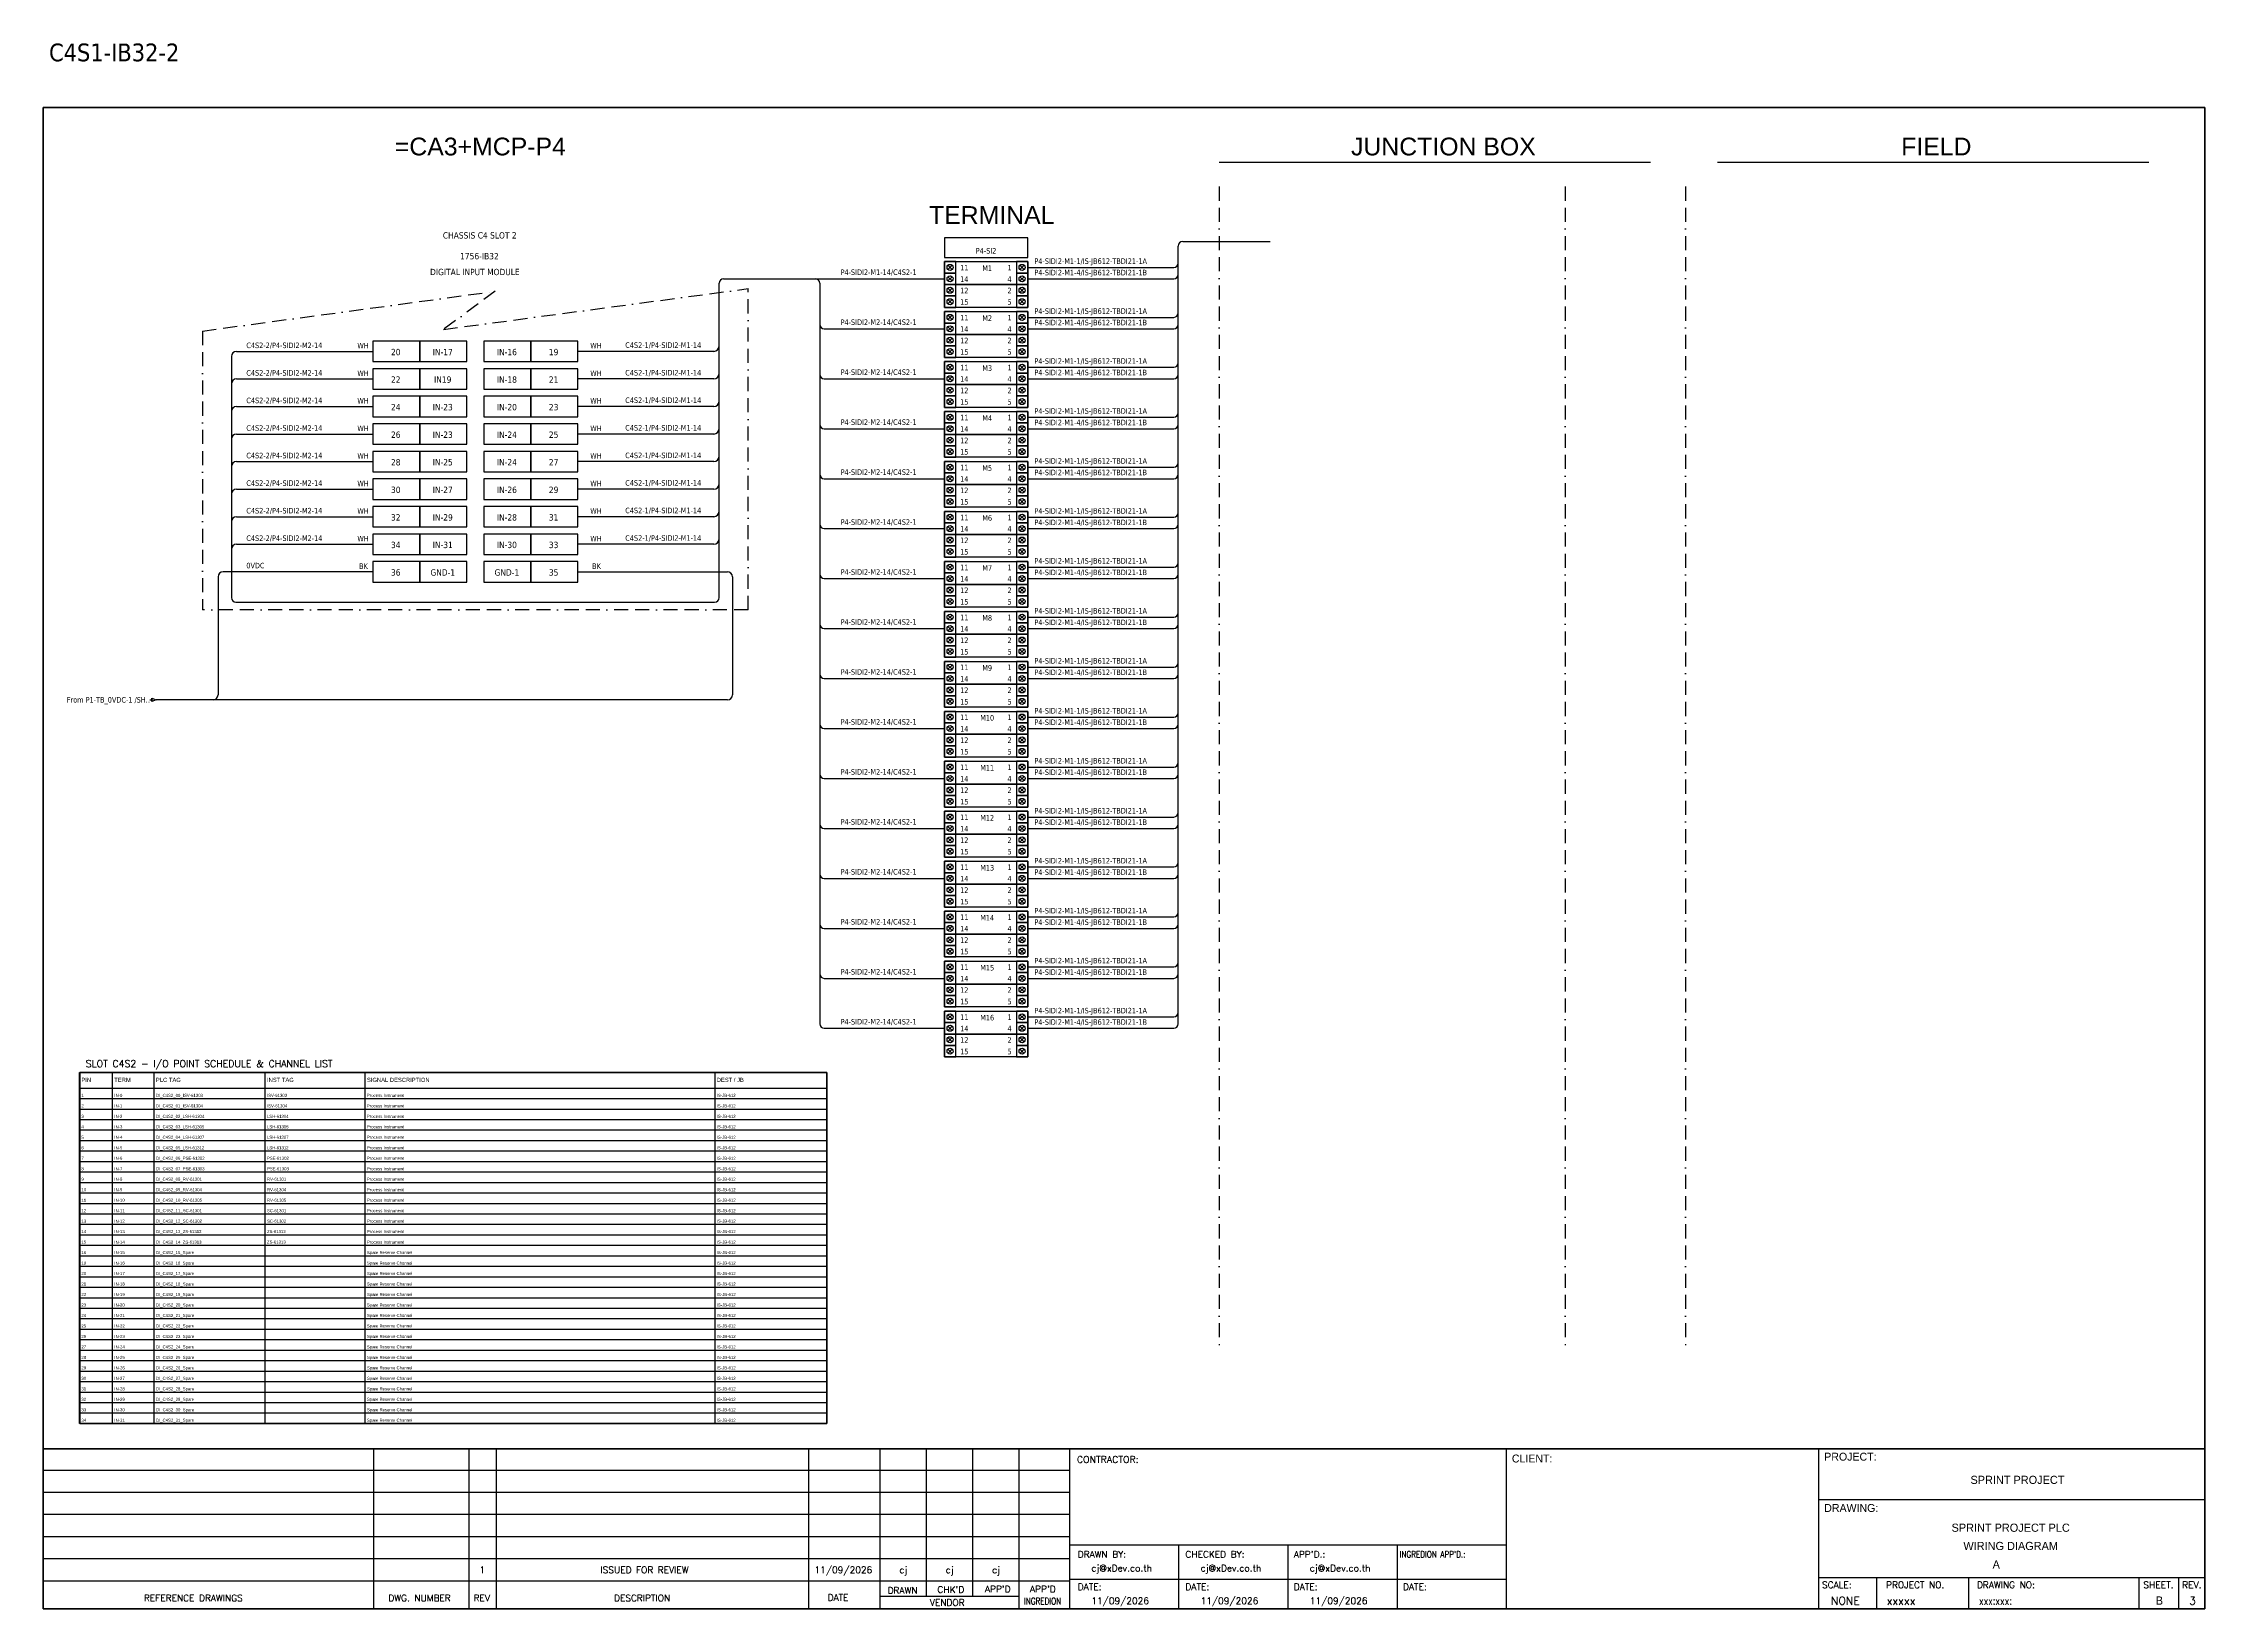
# Model space of a CAD drawing. Header units: millimetres. Extents: x 0 to 3893, y 0 to 2820.
import ezdxf
from ezdxf.enums import TextEntityAlignment as Align

# ---------------------------------------------------------------- set-up
doc = ezdxf.new("R2010")
doc.units = ezdxf.units.MM
doc.linetypes.add('BORDERX2', pattern=[88.9, 25.4, -12.7, 25.4, -12.7, 0, -12.7])
for name, color, linetype in [('GT_1', 9, 'Continuous'), ('HELPPOINT', 7, 'Continuous'), ('MEMBER', 7, 'Continuous'), ('VECTORS', 7, 'Continuous'), ('x01001-FrameArea', 2, 'BORDERX2')]:
    doc.layers.add(name, color=color, linetype=linetype)
for name, color, linetype, lineweight in [('IE-EQUIP', 253, 'Continuous', 25), ('IE-WIRE', 7, 'Continuous', 25), ('power', 7, 'Continuous', 25)]:
    doc.layers.add(name, color=color, linetype=linetype, lineweight=lineweight)
doc.styles.add('HTX11', font='O8111901')
doc.styles.add('ROMANS', font='romans.shx', dxfattribs={"width": 0.85, "height": 25})
doc.styles.get("Standard").update_dxf_attribs({"font": 'arial.ttf'})
doc.styles.add('Tahoma', font='')
doc.styles.get('Tahoma').set_extended_font_data('Tahoma')

# ---------------------------------------------------------------- blocks, each defined once
blk = doc.blocks.new('IS_HiC2821-12')
at = {"color": 1, "ltscale": 25.4}
for p, q in [((14.1, -6.5), (6.5, -14.1)), ((6.5, -6.5), (14.1, -14.1)), ((14.1, -27.1), (6.5, -34.8)), ((6.5, -27.1), (14.1, -34.8)), ((136.2, -6.5), (143.9, -14.1)), ((143.9, -6.5), (136.2, -14.1)), ((136.2, -27.1), (143.9, -34.8)), ((143.9, -27.1), (136.2, -34.8)), ((14.1, -47.7), (6.5, -55.4)), ((6.5, -47.7), (14.1, -55.4)), ((14.1, -68.3), (6.5, -76)), ((6.5, -68.3), (14.1, -76)), ((136.2, -47.7), (143.9, -55.4)), ((143.9, -47.7), (136.2, -55.4)), ((136.2, -68.3), (143.9, -76)), ((143.9, -68.3), (136.2, -76))]:
    blk.add_line(p, q, dxfattribs=at)
for points in [[(0, -20.6), (20.6, -20.6), (20.6, 0), (0, 0)], [(129.7, -20.6), (150.3, -20.6), (150.3, 0), (129.7, 0)], [(0, -41.2), (20.6, -41.2), (20.6, -20.6), (0, -20.6)], [(129.7, -41.2), (150.3, -41.2), (150.3, -20.6), (129.7, -20.6)], [(0, -61.8), (20.6, -61.8), (20.6, -41.2), (0, -41.2)], [(0, -82.4), (20.6, -82.4), (20.6, -61.8), (0, -61.8)], [(129.7, -61.8), (150.3, -61.8), (150.3, -41.2), (129.7, -41.2)], [(129.7, -82.4), (150.3, -82.4), (150.3, -61.8), (129.7, -61.8)]]:
    blk.add_lwpolyline(points, close=True, dxfattribs=at)
for points in [[(0, 0), (150.3, 0), (150.3, -41.2), (0, -41.2)], [(0, -41.2), (150.3, -41.2), (150.3, -82.4), (0, -82.4)]]:
    blk.add_lwpolyline(points, close=True)
for centre in [(10.3, -10.3), (10.3, -30.9), (140, -10.3), (140, -30.9), (10.3, -51.5), (10.3, -72.1), (140, -51.5), (140, -72.1)]:
    blk.add_circle(centre, 5.42, dxfattribs=at)
at = {"layer": 'power', "color": 7, "style": 'Tahoma'}
for s, p in [('11', (35.9, -10.8)), ('14', (35.9, -31.4)), ('4', (117.4, -31.4)), ('1', (117.4, -10.8)), ('12', (35.9, -52)), ('15', (35.9, -72.7)), ('2', (117.4, -52)), ('5', (117.4, -72.7))]:
    blk.add_text(s, height=9.97, dxfattribs=at).set_placement(p, align=Align.MIDDLE_CENTER)
blk = doc.blocks.new('xTerminal_fr_to0')
at = {"layer": 'VECTORS', "color": 1, "true_color": 0xff0000}
for p, q in [((-11.3, 0), (-7.8, 0)), ((-7.8, 2.8), (0, 0)), ((-7.8, -2.8), (-7.8, 2.8)), ((-7.8, 2.8), (0, 0)), ((-7.8, 2.8), (-7.8, -2.8)), ((0, 0), (-7.8, -2.8)), ((0, 0), (-7.8, -2.8))]:
    blk.add_line(p, q, dxfattribs=at)

msp = doc.modelspace()

# ---------------------------------------------------------------- linework, layer by layer
for p, q in [((2118.2, 2605.7), (2894.9, 2605.7)), ((3015.9, 2605.7), (3792.7, 2605.7))]:
    msp.add_line(p, q)
at = {"color": 7}
for p, q in [((65.7, 937.9), (1411.5, 937.9)), ((125, 333.8), (125, 965.9)), ((200, 333.8), (200, 965.9)), ((400, 333.8), (400, 965.9)), ((580, 333.8), (580, 965.9)), ((1210, 333.8), (1210, 965.9))]:
    msp.add_line(p, q, dxfattribs=at)
at = {"color": 8}
for p, q in [((65.7, 919), (1411.5, 919)), ((65.7, 900.1), (1411.5, 900.1)), ((65.7, 881.2), (1411.5, 881.2)), ((65.7, 862.4), (1411.5, 862.4)), ((65.7, 843.5), (1411.5, 843.5)), ((65.7, 824.6), (1411.5, 824.6)), ((65.7, 805.7), (1411.5, 805.7)), ((65.7, 786.8), (1411.5, 786.8)), ((65.7, 768), (1411.5, 768)), ((65.7, 749.1), (1411.5, 749.1)), ((65.7, 730.2), (1411.5, 730.2)), ((65.7, 711.3), (1411.5, 711.3)), ((65.7, 692.5), (1411.5, 692.5)), ((65.7, 673.6), (1411.5, 673.6)), ((65.7, 654.7), (1411.5, 654.7)), ((65.7, 635.8), (1411.5, 635.8)), ((65.7, 616.9), (1411.5, 616.9)), ((65.7, 598.1), (1411.5, 598.1)), ((65.7, 579.2), (1411.5, 579.2)), ((65.7, 560.3), (1411.5, 560.3)), ((65.7, 541.4), (1411.5, 541.4)), ((65.7, 522.6), (1411.5, 522.6)), ((65.7, 503.7), (1411.5, 503.7)), ((65.7, 484.8), (1411.5, 484.8)), ((65.7, 465.9), (1411.5, 465.9)), ((65.7, 447), (1411.5, 447)), ((65.7, 428.2), (1411.5, 428.2)), ((65.7, 409.3), (1411.5, 409.3)), ((65.7, 390.4), (1411.5, 390.4)), ((65.7, 371.5), (1411.5, 371.5)), ((65.7, 352.7), (1411.5, 352.7))]:
    msp.add_line(p, q, dxfattribs=at)
at = {"color": 4}
for p, q in [((3302.3, 56.1), (3302.3, 0)), ((3467.5, 56.1), (3467.5, 0))]:
    msp.add_line(p, q, dxfattribs=at)
at = {"color": 4, "ltscale": 0.5}
for p, q in [((3774.7, 56.1), (3774.7, 0)), ((3774.7, 56.1), (3774.7, 0)), ((3845.8, 56.1), (3845.8, 0)), ((3845.8, 56.1), (3845.8, 0))]:
    msp.add_line(p, q, dxfattribs=at)
at = {"color": 4, "ltscale": 25.4}
msp.add_lwpolyline([(1623.1, 2434), (1773.4, 2434), (1773.4, 2469.2), (1623.1, 2469.2)], close=True, dxfattribs=at)
msp.add_lwpolyline([(65.6, 965.8), (1411.5, 965.8), (1411.5, 333.7), (65.6, 333.7)], close=True)
at = {"color": 7}
msp.add_lwpolyline([(65.7, 333.8), (1411.5, 333.8), (1411.5, 965.9), (65.7, 965.9), (65.7, 333.8)], dxfattribs=at)
at = {"layer": 'GT_1', "color": 4}
for p, q in [((595.4, 0), (595.4, 288.1)), ((767.3, 0), (767.3, 288.1)), ((816.4, 0), (816.4, 288.1)), ((1379.1, 0), (1379.1, 288.1)), ((1507.4, 0), (1507.4, 288.1)), ((1591, 21.8), (1591, 288.1)), ((1674.5, 21.8), (1674.5, 288.2)), ((1757.8, 0), (1757.8, 288.1)), ((1848.8, 0), (1848.8, 288.1)), ((2635.8, 0), (2635.8, 288.1)), ((3198.1, 0), (3198.1, 288.1)), ((3198.1, 0), (3198.1, 288.1)), ((3198.1, 0), (3198.1, 288.1)), ((1848.8, 249.3), (0, 249.3)), ((1848.8, 209.5), (0, 209.5)), ((1848.8, 169.6), (0, 169.6)), ((1848.8, 129.6), (0, 129.6)), ((1848.8, 89.7), (0, 89.7)), ((2635.8, 114.3), (1848.8, 114.3)), ((2045.5, 0), (2045.5, 114.3)), ((2242.3, 0), (2242.3, 114.3)), ((2439.1, 0), (2439.1, 114.3)), ((1848.7, 49.8), (0, 49.8)), ((2635.8, 52.8), (1848.8, 52.8)), ((3198.1, 56.1), (3893.3, 56.1)), ((1757.8, 21.8), (1507.4, 21.8))]:
    msp.add_line(p, q, dxfattribs=at)
at = {"layer": 'HELPPOINT', "color": 4, "lineweight": 35}
for p, q in [((0, 0), (0, 2704.2)), ((0, 2704.2), (3893.3, 2704.2)), ((0, 0), (0, 2704.2)), ((0, 2704.2), (3893.3, 2704.2)), ((3893.3, 2704.2), (3893.3, 0)), ((3893.3, 2704.2), (3893.3, 0)), ((3893.3, 0), (0, 0)), ((3893.3, 0), (0, 0))]:
    msp.add_line(p, q, dxfattribs=at)
at = {"layer": 'HELPPOINT', "color": 4}
for p, q in [((3198.1, 196.6), (3893.3, 196.6)), ((3198.1, 196.6), (3893.3, 196.6)), ((3198.1, 56.1), (3893.3, 56.1))]:
    msp.add_line(p, q, dxfattribs=at)
at = {"layer": 'IE-EQUIP', "linetype": 'Continuous', "ltscale": 25.4}
for points in [[(593.4, 2246.4), (678.1, 2246.4), (678.1, 2283.1), (593.4, 2283.1)], [(678.1, 2246.4), (762.7, 2246.4), (762.7, 2283.1), (678.1, 2283.1)], [(793.6, 2246.4), (878.2, 2246.4), (878.2, 2283.1), (793.6, 2283.1)], [(878.2, 2246.4), (962.8, 2246.4), (962.8, 2283.1), (878.2, 2283.1)], [(593.4, 2196.8), (678.1, 2196.8), (678.1, 2233.5), (593.4, 2233.5)], [(678.1, 2196.8), (762.7, 2196.8), (762.7, 2233.5), (678.1, 2233.5)], [(793.6, 2196.8), (878.2, 2196.8), (878.2, 2233.5), (793.6, 2233.5)], [(878.2, 2196.8), (962.8, 2196.8), (962.8, 2233.5), (878.2, 2233.5)], [(593.4, 2147.2), (678.1, 2147.2), (678.1, 2183.9), (593.4, 2183.9)], [(678.1, 2147.2), (762.7, 2147.2), (762.7, 2183.9), (678.1, 2183.9)], [(793.6, 2147.2), (878.2, 2147.2), (878.2, 2183.9), (793.6, 2183.9)], [(878.2, 2147.2), (962.8, 2147.2), (962.8, 2183.9), (878.2, 2183.9)], [(593.4, 2097.5), (678.1, 2097.5), (678.1, 2134.2), (593.4, 2134.2)], [(678.1, 2097.5), (762.7, 2097.5), (762.7, 2134.2), (678.1, 2134.2)], [(793.6, 2097.5), (878.2, 2097.5), (878.2, 2134.2), (793.6, 2134.2)], [(878.2, 2097.5), (962.8, 2097.5), (962.8, 2134.2), (878.2, 2134.2)], [(593.4, 2047.9), (678.1, 2047.9), (678.1, 2084.6), (593.4, 2084.6)], [(678.1, 2047.9), (762.7, 2047.9), (762.7, 2084.6), (678.1, 2084.6)], [(793.6, 2047.9), (878.2, 2047.9), (878.2, 2084.6), (793.6, 2084.6)], [(878.2, 2047.9), (962.8, 2047.9), (962.8, 2084.6), (878.2, 2084.6)], [(593.4, 1998.3), (678.1, 1998.3), (678.1, 2035), (593.4, 2035)], [(678.1, 1998.3), (762.7, 1998.3), (762.7, 2035), (678.1, 2035)], [(793.6, 1998.3), (878.2, 1998.3), (878.2, 2035), (793.6, 2035)], [(878.2, 1998.3), (962.8, 1998.3), (962.8, 2035), (878.2, 2035)], [(593.4, 1948.6), (678.1, 1948.6), (678.1, 1985.3), (593.4, 1985.3)], [(678.1, 1948.6), (762.7, 1948.6), (762.7, 1985.3), (678.1, 1985.3)], [(793.6, 1948.6), (878.2, 1948.6), (878.2, 1985.3), (793.6, 1985.3)], [(878.2, 1948.6), (962.8, 1948.6), (962.8, 1985.3), (878.2, 1985.3)], [(593.4, 1899), (678.1, 1899), (678.1, 1935.7), (593.4, 1935.7)], [(678.1, 1899), (762.7, 1899), (762.7, 1935.7), (678.1, 1935.7)], [(793.6, 1899), (878.2, 1899), (878.2, 1935.7), (793.6, 1935.7)], [(878.2, 1899), (962.8, 1899), (962.8, 1935.7), (878.2, 1935.7)], [(593.4, 1849.4), (678.1, 1849.4), (678.1, 1886.1), (593.4, 1886.1)], [(678.1, 1849.4), (762.7, 1849.4), (762.7, 1886.1), (678.1, 1886.1)], [(793.6, 1849.4), (878.2, 1849.4), (878.2, 1886.1), (793.6, 1886.1)], [(878.2, 1849.4), (962.8, 1849.4), (962.8, 1886.1), (878.2, 1886.1)]]:
    msp.add_lwpolyline(points, close=True, dxfattribs=at)
at = {"layer": 'IE-WIRE', "color": 4, "ltscale": 25.4}
for p, q in [((2044.4, 1053.5), (2044.4, 2454.5)), ((1217.3, 1821.2), (1217.3, 2387.5)), ((1398.6, 2387.5), (1398.6, 1053.5)), ((348.1, 2264.8), (593.4, 2264.8)), ((1208.1, 2264.8), (962.8, 2264.8)), ((339, 2255.6), (339, 1821.2)), ((348.1, 2215.1), (593.4, 2215.1)), ((1208.1, 2215.1), (962.8, 2215.1)), ((348.1, 2165.5), (593.4, 2165.5)), ((1208.1, 2165.5), (962.8, 2165.5)), ((348.1, 2115.9), (593.4, 2115.9)), ((1208.1, 2115.9), (962.8, 2115.9)), ((348.1, 2066.2), (593.4, 2066.2)), ((1208.1, 2066.2), (962.8, 2066.2)), ((348.1, 2016.6), (593.4, 2016.6)), ((1208.1, 2016.6), (962.8, 2016.6)), ((348.1, 1967), (593.4, 1967)), ((1208.1, 1967), (962.8, 1967)), ((348.1, 1917.3), (593.4, 1917.3)), ((1208.1, 1917.3), (962.8, 1917.3))]:
    msp.add_line(p, q, dxfattribs=at)
at = {"layer": 'IE-WIRE', "color": 4}
for p, q in [((2052.4, 2462.5), (2210, 2462.5)), ((1773.4, 2416.1), (2036.4, 2416.1)), ((1225.3, 2395.5), (1623.1, 2395.5)), ((1773.4, 2395.5), (2036.4, 2395.5)), ((1406.6, 2305.5), (1623.1, 2305.5)), ((1773.4, 2326.1), (2036.4, 2326.1)), ((1773.4, 2305.5), (2036.4, 2305.5)), ((1773.4, 2236.1), (2036.4, 2236.1)), ((1406.6, 2215.5), (1623.1, 2215.5)), ((1773.4, 2215.5), (2036.4, 2215.5)), ((1773.4, 2146.1), (2036.4, 2146.1)), ((1406.6, 2125.5), (1623.1, 2125.5)), ((1773.4, 2125.5), (2036.4, 2125.5)), ((1406.6, 2035.5), (1623.1, 2035.5)), ((1773.4, 2056.1), (2036.4, 2056.1)), ((1773.4, 2035.5), (2036.4, 2035.5)), ((1773.4, 1966.1), (2036.4, 1966.1)), ((1406.6, 1945.5), (1623.1, 1945.5)), ((1773.4, 1945.5), (2036.4, 1945.5)), ((1773.4, 1876.1), (2036.4, 1876.1)), ((1406.6, 1855.5), (1623.1, 1855.5)), ((1773.4, 1855.5), (2036.4, 1855.5)), ((347, 1813.2), (1209.3, 1813.2)), ((1406.6, 1765.5), (1623.1, 1765.5)), ((1773.4, 1786.1), (2036.4, 1786.1)), ((1773.4, 1765.5), (2036.4, 1765.5)), ((1406.6, 1675.5), (1623.1, 1675.5)), ((1773.4, 1696.1), (2036.4, 1696.1)), ((1773.4, 1675.5), (2036.4, 1675.5)), ((1773.4, 1606.1), (2036.4, 1606.1)), ((1406.6, 1585.5), (1623.1, 1585.5)), ((1773.4, 1585.5), (2036.4, 1585.5)), ((1406.6, 1495.5), (1623.1, 1495.5)), ((1773.4, 1516.1), (2036.4, 1516.1)), ((1773.4, 1495.5), (2036.4, 1495.5)), ((1406.6, 1405.5), (1623.1, 1405.5)), ((1773.4, 1426.1), (2036.4, 1426.1)), ((1773.4, 1405.5), (2036.4, 1405.5)), ((1773.4, 1336.1), (2036.4, 1336.1)), ((1406.6, 1315.5), (1623.1, 1315.5)), ((1773.4, 1315.5), (2036.4, 1315.5)), ((1773.4, 1246.1), (2036.4, 1246.1)), ((1406.6, 1225.5), (1623.1, 1225.5)), ((1773.4, 1225.5), (2036.4, 1225.5)), ((1406.6, 1135.5), (1623.1, 1135.5)), ((1773.4, 1156.1), (2036.4, 1156.1)), ((1773.4, 1135.5), (2036.4, 1135.5)), ((1773.4, 1066.1), (2036.4, 1066.1)), ((1406.6, 1045.5), (1623.1, 1045.5)), ((1773.4, 1045.5), (2036.4, 1045.5))]:
    msp.add_line(p, q, dxfattribs=at)
at = {"layer": 'IE-WIRE', "color": 7, "ltscale": 25.4}
for p, q in [((314.9, 1858.6), (314.9, 1726.2)), ((593.4, 1867.7), (324, 1867.7)), ((962.8, 1867.7), (1232.2, 1867.7)), ((1241.4, 1858.6), (1241.4, 1712.2)), ((314.9, 1791.8), (314.9, 1646.1)), ((1241.4, 1712.2), (1241.4, 1646.1)), ((1232.4, 1637.2), (203.4, 1637.2))]:
    msp.add_line(p, q, dxfattribs=at)
at = {"layer": 'IE-WIRE', "color": 4}
for centre, start, end in [((2052.4, 2454.5), 90, 180), ((1225.3, 2387.5), 90, 180), ((1406.6, 2313.5), 180, 270), ((1406.6, 2223.5), 180, 270), ((1406.6, 2133.5), 180, 270), ((1406.6, 2043.5), 180, 270), ((1406.6, 1953.5), 180, 270), ((1406.6, 1863.5), 180, 270), ((347, 1821.2), 180, 270), ((1406.6, 1773.5), 180, 270), ((1406.6, 1683.5), 180, 270), ((1406.6, 1593.5), 180, 270), ((1406.6, 1503.5), 180, 270), ((1406.6, 1413.5), 180, 270), ((1406.6, 1323.5), 180, 270), ((1406.6, 1233.5), 180, 270), ((1406.6, 1143.5), 180, 270), ((1406.6, 1053.5), 180, 270)]:
    msp.add_arc(centre, 8, start, end, dxfattribs=at)
at = {"layer": 'IE-WIRE', "color": 4, "ltscale": 25.4}
for centre, radius, start, end in [((2036.4, 2424.1), 8, 270, 0), ((1390.6, 2387.5), 8, 0, 90), ((2036.4, 2403.5), 8, 270, 0), ((2036.4, 2334.1), 8, 270, 0), ((2036.4, 2313.5), 8, 270, 0), ((348.1, 2255.6), 9.17, 90, 180), ((1208.1, 2274), 9.17, 270, 0), ((1208.1, 2224.3), 9.17, 270, 0), ((2036.4, 2244.1), 8, 270, 0), ((2036.4, 2223.5), 8, 270, 0), ((348.1, 2206), 9.17, 90, 180), ((348.1, 2156.3), 9.17, 90, 180), ((1208.1, 2174.7), 9.17, 270, 0), ((2036.4, 2154.1), 8, 270, 0), ((348.1, 2106.7), 9.17, 90, 180), ((1208.1, 2125.1), 9.17, 270, 0), ((2036.4, 2133.5), 8, 270, 0), ((348.1, 2057.1), 9.17, 90, 180), ((1208.1, 2075.4), 9.17, 270, 0), ((2036.4, 2064.1), 8, 270, 0), ((1208.1, 2025.8), 9.17, 270, 0), ((2036.4, 2043.5), 8, 270, 0), ((348.1, 2007.4), 9.17, 90, 180), ((348.1, 1957.8), 9.17, 90, 180), ((1208.1, 1976.2), 9.17, 270, 0), ((2036.4, 1974.1), 8, 270, 0), ((2036.4, 1953.5), 8, 270, 0), ((348.1, 1908.2), 9.17, 90, 180), ((1208.1, 1926.5), 9.17, 270, 0), ((2036.4, 1884.1), 8, 270, 0), ((2036.4, 1863.5), 8, 270, 0), ((1209.3, 1821.2), 8, 270, 0), ((2036.4, 1794.1), 8, 270, 0), ((2036.4, 1773.5), 8, 270, 0), ((2036.4, 1704.1), 8, 270, 0), ((2036.4, 1683.5), 8, 270, 0), ((2036.4, 1614.1), 8, 270, 0), ((2036.4, 1593.5), 8, 270, 0), ((2036.4, 1524.1), 8, 270, 0), ((2036.4, 1503.5), 8, 270, 0), ((2036.4, 1434.1), 8, 270, 0), ((2036.4, 1413.5), 8, 270, 0), ((2036.4, 1344.1), 8, 270, 0), ((2036.4, 1323.5), 8, 270, 0), ((2036.4, 1254.1), 8, 270, 0), ((2036.4, 1233.5), 8, 270, 0), ((2036.4, 1164.1), 8, 270, 0), ((2036.4, 1143.5), 8, 270, 0), ((2036.4, 1074.1), 8, 270, 0), ((2036.4, 1053.5), 8, 270, 0)]:
    msp.add_arc(centre, radius, start, end, dxfattribs=at)
at = {"layer": 'IE-WIRE', "color": 7, "ltscale": 25.4}
for centre, radius, start, end in [((324, 1858.6), 9.14, 90, 180), ((1232.2, 1858.6), 9.14, 0, 90), ((305.9, 1646.1), 8.96, 270, 0), ((1232.4, 1646.1), 8.96, 270, 0), ((1232.4, 1646.1), 8.96, 270, 0)]:
    msp.add_arc(centre, radius, start, end, dxfattribs=at)
at = {"layer": 'MEMBER', "color": 4, "lineweight": 35}
msp.add_line((0, 288.1), (3893.3, 288.1), dxfattribs=at)
msp.add_line((0, 288.1), (3893.3, 288.1), dxfattribs=at)
at = {"layer": 'MEMBER', "color": 4}
for p, q in [((3198.1, 196.6), (3893.3, 196.6)), ((3198.1, 196.6), (3893.3, 196.6)), ((3198.1, 56.1), (3893.3, 56.1)), ((3198.1, 56.1), (3893.3, 56.1))]:
    msp.add_line(p, q, dxfattribs=at)
at = {"layer": 'x01001-FrameArea'}
for p, q in [((2118.1, 2561.5), (2118.1, 475)), ((2741.3, 2561.5), (2741.3, 475)), ((2958, 2561.5), (2958, 475)), ((721, 2304.3), (1269.6, 2377.8)), ((1269.6, 1799.2), (1269.6, 2377.8)), ((286.6, 2301.4), (814.1, 2373.1)), ((814.1, 2373.1), (721, 2304.3)), ((286.6, 2301.4), (286.6, 1799.2)), ((1269.6, 1799.2), (286.6, 1799.2))]:
    msp.add_line(p, q, dxfattribs=at)

# ---------------------------------------------------------------- block references
for name, p in [('IS_HiC2821-12', (1623.1, 2426.4)), ('IS_HiC2821-12', (1623.1, 2336.4)), ('IS_HiC2821-12', (1623.1, 2246.4)), ('IS_HiC2821-12', (1623.1, 2156.4)), ('IS_HiC2821-12', (1623.1, 2066.4)), ('IS_HiC2821-12', (1623.1, 1976.4)), ('IS_HiC2821-12', (1623.1, 1886.4)), ('IS_HiC2821-12', (1623.1, 1796.4)), ('IS_HiC2821-12', (1623.1, 1706.4)), ('xTerminal_fr_to0', (203.4, 1637.2)), ('IS_HiC2821-12', (1623.1, 1616.4)), ('IS_HiC2821-12', (1623.1, 1526.4)), ('IS_HiC2821-12', (1623.1, 1436.4)), ('IS_HiC2821-12', (1623.1, 1346.4)), ('IS_HiC2821-12', (1623.1, 1256.4)), ('IS_HiC2821-12', (1623.1, 1166.4)), ('IS_HiC2821-12', (1623.1, 1076.4))]:
    msp.add_blockref(name, p)

# ---------------------------------------------------------------- texts
at = {"color": 2, "style": 'Tahoma'}
msp.add_text('C4S1-IB32-2', height=32, dxfattribs=at).set_placement((10.4, 2787.3))
at = {"color": 2}
for s, p in [('=CA3+MCP-P4', (633.3, 2617.8)), ('JUNCTION BOX', (2355.5, 2617.8)), ('FIELD', (3346.4, 2617.8)), ('TERMINAL', (1595.4, 2494.4))]:
    msp.add_text(s, height=32, dxfattribs=at).set_placement(p)
at = {"color": 2, "style": 'Tahoma'}
for s, height, p in [('CHASSIS C4 SLOT 2', 11.441, (786.2, 2473.8)), ('1756-IB32', 11.44, (785.6, 2436.3)), ('DIGITAL INPUT MODULE', 11.441, (777.4, 2407.8)), ('20', 11.44, (634.9, 2263.6)), ('IN-17', 11.44, (719.6, 2263.6)), ('IN-16', 11.44, (835.1, 2263.6)), ('19', 11.44, (919.3, 2263.6)), ('22', 11.44, (634.9, 2214)), ('IN19', 11.44, (719.6, 2214)), ('IN-18', 11.44, (835.1, 2214)), ('21', 11.44, (919.3, 2214)), ('24', 11.44, (634.9, 2164.4)), ('IN-23', 11.44, (719.6, 2164.4)), ('IN-20', 11.44, (835.1, 2164.4)), ('23', 11.44, (919.3, 2164.4)), ('26', 11.44, (634.9, 2114.7)), ('IN-23', 11.44, (719.6, 2114.7)), ('IN-24', 11.44, (835.1, 2114.7)), ('25', 11.44, (919.3, 2114.7)), ('28', 11.44, (634.9, 2065.1)), ('IN-25', 11.44, (719.6, 2065.1)), ('IN-24', 11.44, (835.1, 2065.1)), ('27', 11.44, (919.3, 2065.1)), ('30', 11.44, (634.9, 2015.5)), ('IN-27', 11.44, (719.6, 2015.5)), ('IN-26', 11.44, (835.1, 2015.5)), ('29', 11.44, (919.3, 2015.5)), ('32', 11.44, (634.9, 1965.8)), ('IN-29', 11.44, (719.6, 1965.8)), ('IN-28', 11.44, (835.1, 1965.8)), ('31', 11.44, (919.3, 1965.8)), ('34', 11.44, (634.9, 1916.2)), ('IN-31', 11.44, (719.6, 1916.2)), ('IN-30', 11.44, (835.1, 1916.2)), ('33', 11.44, (919.3, 1916.2)), ('36', 11.44, (634.9, 1866.6)), ('GND-1', 11.44, (719.6, 1866.6)), ('GND-1', 11.44, (835.1, 1866.6)), ('35', 11.44, (919.3, 1866.6))]:
    msp.add_text(s, height=height, dxfattribs=at).set_placement(p, align=Align.MIDDLE_CENTER)
at = {"color": 4, "style": 'Tahoma'}
msp.add_text('P4-SI2', height=9.95, dxfattribs=at).set_placement((1698.2, 2446), align=Align.MIDDLE_CENTER)
for s, height, p in [('P4-SIDI2-M1-1/IS-JB612-TBDI21-1A', 9.949, (1785.2, 2422.4)), ('P4-SIDI2-M1-14/C4S2-1', 9.949, (1436.1, 2402.4)), ('P4-SIDI2-M1-4/IS-JB612-TBDI21-1B', 9.949, (1785.2, 2401.8)), ('P4-SIDI2-M1-1/IS-JB612-TBDI21-1A', 9.949, (1785.2, 2332.4)), ('P4-SIDI2-M2-14/C4S2-1', 9.949, (1436.1, 2312.4)), ('P4-SIDI2-M1-4/IS-JB612-TBDI21-1B', 9.949, (1785.2, 2311.8)), ('C4S2-2/P4-SIDI2-M2-14', 9.949, (365.8, 2270.7)), ('WH', 9.95, (565.8, 2270)), ('WH', 9.95, (985.3, 2270)), ('C4S2-1/P4-SIDI2-M1-14', 9.949, (1048.3, 2271.1)), ('C4S2-2/P4-SIDI2-M2-14', 9.949, (365.8, 2221.1)), ('WH', 9.95, (565.8, 2220.4)), ('WH', 9.95, (985.3, 2220.4)), ('C4S2-1/P4-SIDI2-M1-14', 9.949, (1048.3, 2221.4)), ('P4-SIDI2-M2-14/C4S2-1', 9.949, (1436.1, 2222.4)), ('P4-SIDI2-M1-1/IS-JB612-TBDI21-1A', 9.949, (1785.2, 2242.4)), ('P4-SIDI2-M1-4/IS-JB612-TBDI21-1B', 9.949, (1785.2, 2221.8)), ('C4S2-2/P4-SIDI2-M2-14', 9.949, (365.8, 2171.5)), ('WH', 9.95, (565.8, 2170.8)), ('WH', 9.95, (985.3, 2170.8)), ('C4S2-1/P4-SIDI2-M1-14', 9.949, (1048.3, 2171.8)), ('P4-SIDI2-M2-14/C4S2-1', 9.949, (1436.1, 2132.4)), ('P4-SIDI2-M1-1/IS-JB612-TBDI21-1A', 9.949, (1785.2, 2152.4)), ('P4-SIDI2-M1-4/IS-JB612-TBDI21-1B', 9.949, (1785.2, 2131.8)), ('C4S2-2/P4-SIDI2-M2-14', 9.949, (365.8, 2121.8)), ('WH', 9.95, (565.8, 2121.1)), ('WH', 9.95, (985.3, 2121.1)), ('C4S2-1/P4-SIDI2-M1-14', 9.949, (1048.3, 2122.2)), ('C4S2-2/P4-SIDI2-M2-14', 9.949, (365.8, 2072.2)), ('WH', 9.95, (565.8, 2071.5)), ('WH', 9.95, (985.3, 2071.5)), ('C4S2-1/P4-SIDI2-M1-14', 9.949, (1048.3, 2072.5)), ('P4-SIDI2-M1-1/IS-JB612-TBDI21-1A', 9.949, (1785.2, 2062.4)), ('C4S2-2/P4-SIDI2-M2-14', 9.949, (365.8, 2022.6)), ('WH', 9.95, (565.8, 2021.9)), ('WH', 9.95, (985.3, 2021.9)), ('C4S2-1/P4-SIDI2-M1-14', 9.949, (1048.3, 2022.9)), ('P4-SIDI2-M2-14/C4S2-1', 9.949, (1436.1, 2042.4)), ('P4-SIDI2-M1-4/IS-JB612-TBDI21-1B', 9.949, (1785.2, 2041.8)), ('C4S2-2/P4-SIDI2-M2-14', 9.949, (365.8, 1972.9)), ('WH', 9.95, (565.8, 1972.2)), ('WH', 9.95, (985.3, 1972.2)), ('C4S2-1/P4-SIDI2-M1-14', 9.949, (1048.3, 1973.3)), ('P4-SIDI2-M2-14/C4S2-1', 9.949, (1436.1, 1952.4)), ('P4-SIDI2-M1-1/IS-JB612-TBDI21-1A', 9.949, (1785.2, 1972.4)), ('P4-SIDI2-M1-4/IS-JB612-TBDI21-1B', 9.949, (1785.2, 1951.8)), ('C4S2-2/P4-SIDI2-M2-14', 9.949, (365.8, 1923.3)), ('WH', 9.95, (565.8, 1922.6)), ('WH', 9.95, (985.3, 1922.6)), ('C4S2-1/P4-SIDI2-M1-14', 9.949, (1048.3, 1923.6)), ('P4-SIDI2-M2-14/C4S2-1', 9.949, (1436.1, 1862.4)), ('P4-SIDI2-M1-1/IS-JB612-TBDI21-1A', 9.949, (1785.2, 1882.4)), ('P4-SIDI2-M1-4/IS-JB612-TBDI21-1B', 9.949, (1785.2, 1861.8)), ('P4-SIDI2-M1-1/IS-JB612-TBDI21-1A', 9.949, (1785.2, 1792.4)), ('P4-SIDI2-M2-14/C4S2-1', 9.949, (1436.1, 1772.4)), ('P4-SIDI2-M1-4/IS-JB612-TBDI21-1B', 9.949, (1785.2, 1771.8)), ('P4-SIDI2-M2-14/C4S2-1', 9.949, (1436.1, 1682.4)), ('P4-SIDI2-M1-1/IS-JB612-TBDI21-1A', 9.949, (1785.2, 1702.4)), ('P4-SIDI2-M1-4/IS-JB612-TBDI21-1B', 9.949, (1785.2, 1681.8)), ('P4-SIDI2-M2-14/C4S2-1', 9.949, (1436.1, 1592.4)), ('P4-SIDI2-M1-1/IS-JB612-TBDI21-1A', 9.949, (1785.2, 1612.4)), ('P4-SIDI2-M1-4/IS-JB612-TBDI21-1B', 9.949, (1785.2, 1591.8)), ('P4-SIDI2-M1-1/IS-JB612-TBDI21-1A', 9.949, (1785.2, 1522.4)), ('P4-SIDI2-M2-14/C4S2-1', 9.949, (1436.1, 1502.4)), ('P4-SIDI2-M1-4/IS-JB612-TBDI21-1B', 9.949, (1785.2, 1501.8)), ('P4-SIDI2-M1-1/IS-JB612-TBDI21-1A', 9.949, (1785.2, 1432.4)), ('P4-SIDI2-M2-14/C4S2-1', 9.949, (1436.1, 1412.4)), ('P4-SIDI2-M1-4/IS-JB612-TBDI21-1B', 9.949, (1785.2, 1411.8)), ('P4-SIDI2-M2-14/C4S2-1', 9.949, (1436.1, 1322.4)), ('P4-SIDI2-M1-1/IS-JB612-TBDI21-1A', 9.949, (1785.2, 1342.4)), ('P4-SIDI2-M1-4/IS-JB612-TBDI21-1B', 9.949, (1785.2, 1321.8)), ('P4-SIDI2-M1-1/IS-JB612-TBDI21-1A', 9.949, (1785.2, 1252.4)), ('P4-SIDI2-M2-14/C4S2-1', 9.949, (1436.1, 1232.4)), ('P4-SIDI2-M1-4/IS-JB612-TBDI21-1B', 9.949, (1785.2, 1231.8)), ('P4-SIDI2-M1-1/IS-JB612-TBDI21-1A', 9.949, (1785.2, 1162.4)), ('P4-SIDI2-M2-14/C4S2-1', 9.949, (1436.1, 1142.4)), ('P4-SIDI2-M1-4/IS-JB612-TBDI21-1B', 9.949, (1785.2, 1141.8)), ('P4-SIDI2-M2-14/C4S2-1', 9.949, (1436.1, 1052.4)), ('P4-SIDI2-M1-1/IS-JB612-TBDI21-1A', 9.949, (1785.2, 1072.4)), ('P4-SIDI2-M1-4/IS-JB612-TBDI21-1B', 9.949, (1785.2, 1051.8))]:
    msp.add_text(s, height=height, dxfattribs=at).set_placement(p)
at = {"color": 7, "style": 'Tahoma'}
for s, p in [('0VDC', (365.8, 1874)), ('BK', (568.9, 1873)), ('BK', (988.7, 1873))]:
    msp.add_text(s, height=9.95, dxfattribs=at).set_placement(p)
msp.add_text('From P1-TB_0VDC-1 /SH..', height=9.949, dxfattribs=at).set_placement((192.1, 1637.2), align=Align.MIDDLE_RIGHT)
at = {"color": 3}
for s, p in [('PIN', (68.7, 948.9)), ('TERM', (128, 948.9)), ('PLC TAG', (203, 948.9)), ('INST TAG', (403, 948.9)), ('SIGNAL DESCRIPTION', (583, 948.9)), ('DEST / JB', (1213, 948.9))]:
    msp.add_text(s, height=7.5, dxfattribs=at).set_placement(p)
at = {"color": 7}
for s, p in [('2', (68.7, 903.1)), ('1', (68.7, 922)), ('IN-0', (128, 922)), ('IN-1', (128, 903.1)), ('DI_C4S2_00_ISV-61303', (203, 922)), ('DI_C4S2_01_ISV-61304', (203, 903.1)), ('ISV-61303', (403, 922)), ('ISV-61304', (403, 903.1)), ('Process Instrument', (583, 922)), ('Process Instrument', (583, 903.1)), ('IS-JB-612', (1213, 922)), ('IS-JB-612', (1213, 903.1)), ('4', (68.7, 865.4)), ('3', (68.7, 884.2)), ('IN-2', (128, 884.2)), ('IN-3', (128, 865.4)), ('DI_C4S2_02_LSH-61304', (203, 884.2)), ('DI_C4S2_03_LSH-61305', (203, 865.4)), ('LSH-61304', (403, 884.2)), ('LSH-61305', (403, 865.4)), ('Process Instrument', (583, 884.2)), ('Process Instrument', (583, 865.4)), ('IS-JB-612', (1213, 884.2)), ('IS-JB-612', (1213, 865.4)), ('5', (68.7, 846.5)), ('6', (68.7, 827.6)), ('IN-4', (128, 846.5)), ('IN-5', (128, 827.6)), ('DI_C4S2_04_LSH-61307', (203, 846.5)), ('DI_C4S2_05_LSH-61312', (203, 827.6)), ('LSH-61307', (403, 846.5)), ('LSH-61312', (403, 827.6)), ('Process Instrument', (583, 846.5)), ('Process Instrument', (583, 827.6)), ('IS-JB-612', (1213, 846.5)), ('IS-JB-612', (1213, 827.6)), ('8', (68.7, 789.8)), ('7', (68.7, 808.7)), ('IN-6', (128, 808.7)), ('IN-7', (128, 789.8)), ('DI_C4S2_06_PSE-61302', (203, 808.7)), ('DI_C4S2_07_PSE-61303', (203, 789.8)), ('PSE-61302', (403, 808.7)), ('PSE-61303', (403, 789.8)), ('Process Instrument', (583, 808.7)), ('Process Instrument', (583, 789.8)), ('IS-JB-612', (1213, 808.7)), ('IS-JB-612', (1213, 789.8)), ('9', (68.7, 771)), ('10', (68.7, 752.1)), ('IN-8', (128, 771)), ('IN-9', (128, 752.1)), ('DI_C4S2_08_RV-61301', (203, 771)), ('DI_C4S2_09_RV-61304', (203, 752.1)), ('RV-61301', (403, 771)), ('RV-61304', (403, 752.1)), ('Process Instrument', (583, 771)), ('Process Instrument', (583, 752.1)), ('IS-JB-612', (1213, 771)), ('IS-JB-612', (1213, 752.1)), ('11', (68.7, 733.2)), ('12', (68.7, 714.3)), ('13', (68.7, 695.5)), ('IN-10', (128, 733.2)), ('IN-11', (128, 714.3)), ('IN-12', (128, 695.5)), ('DI_C4S2_10_RV-61305', (203, 733.2)), ('DI_C4S2_11_SC-61301', (203, 714.3)), ('DI_C4S2_12_SC-61302', (203, 695.5)), ('SC-61301', (403, 714.3)), ('SC-61302', (403, 695.5)), ('RV-61305', (403, 733.2)), ('Process Instrument', (583, 733.2)), ('Process Instrument', (583, 714.3)), ('Process Instrument', (583, 695.5)), ('IS-JB-612', (1213, 733.2)), ('IS-JB-612', (1213, 714.3)), ('IS-JB-612', (1213, 695.5)), ('14', (68.7, 676.6)), ('15', (68.7, 657.7)), ('IN-13', (128, 676.6)), ('IN-14', (128, 657.7)), ('DI_C4S2_13_ZS-61312', (203, 676.6)), ('DI_C4S2_14_ZS-61313', (203, 657.7)), ('ZS-61312', (403, 676.6)), ('ZS-61313', (403, 657.7)), ('Process Instrument', (583, 676.6)), ('Process Instrument', (583, 657.7)), ('IS-JB-612', (1213, 676.6)), ('IS-JB-612', (1213, 657.7)), ('16', (68.7, 638.8)), ('19', (68.7, 619.9)), ('IN-15', (128, 638.8)), ('IN-16', (128, 619.9)), ('DI_C4S2_15_Spare', (203, 638.8)), ('DI_C4S2_16_Spare', (203, 619.9)), ('Spare Reserve Channel', (583, 638.8)), ('Spare Reserve Channel', (583, 619.9)), ('IS-JB-612', (1213, 638.8)), ('IS-JB-612', (1213, 619.9)), ('20', (68.7, 601.1)), ('21', (68.7, 582.2)), ('IN-17', (128, 601.1)), ('IN-18', (128, 582.2)), ('DI_C4S2_17_Spare', (203, 601.1)), ('DI_C4S2_18_Spare', (203, 582.2)), ('Spare Reserve Channel', (583, 601.1)), ('Spare Reserve Channel', (583, 582.2)), ('IS-JB-612', (1213, 601.1)), ('IS-JB-612', (1213, 582.2)), ('22', (68.7, 563.3)), ('23', (68.7, 544.4)), ('IN-19', (128, 563.3)), ('IN-20', (128, 544.4)), ('DI_C4S2_19_Spare', (203, 563.3)), ('DI_C4S2_20_Spare', (203, 544.4)), ('Spare Reserve Channel', (583, 563.3)), ('Spare Reserve Channel', (583, 544.4)), ('IS-JB-612', (1213, 563.3)), ('IS-JB-612', (1213, 544.4)), ('24', (68.7, 525.6)), ('25', (68.7, 506.7)), ('IN-21', (128, 525.6)), ('IN-22', (128, 506.7)), ('DI_C4S2_21_Spare', (203, 525.6)), ('DI_C4S2_22_Spare', (203, 506.7)), ('Spare Reserve Channel', (583, 525.6)), ('Spare Reserve Channel', (583, 506.7)), ('IS-JB-612', (1213, 525.6)), ('IS-JB-612', (1213, 506.7)), ('26', (68.7, 487.8)), ('27', (68.7, 468.9)), ('IN-23', (128, 487.8)), ('IN-24', (128, 468.9)), ('DI_C4S2_23_Spare', (203, 487.8)), ('DI_C4S2_24_Spare', (203, 468.9)), ('Spare Reserve Channel', (583, 487.8)), ('Spare Reserve Channel', (583, 468.9)), ('IS-JB-612', (1213, 487.8)), ('IS-JB-612', (1213, 468.9)), ('28', (68.7, 450)), ('29', (68.7, 431.2)), ('IN-25', (128, 450)), ('IN-26', (128, 431.2)), ('DI_C4S2_25_Spare', (203, 450)), ('DI_C4S2_26_Spare', (203, 431.2)), ('Spare Reserve Channel', (583, 450)), ('Spare Reserve Channel', (583, 431.2)), ('IS-JB-612', (1213, 450)), ('IS-JB-612', (1213, 431.2)), ('30', (68.7, 412.3)), ('31', (68.7, 393.4)), ('IN-27', (128, 412.3)), ('IN-28', (128, 393.4)), ('DI_C4S2_27_Spare', (203, 412.3)), ('DI_C4S2_28_Spare', (203, 393.4)), ('Spare Reserve Channel', (583, 412.3)), ('Spare Reserve Channel', (583, 393.4)), ('IS-JB-612', (1213, 412.3)), ('IS-JB-612', (1213, 393.4)), ('32', (68.7, 374.5)), ('33', (68.7, 355.7)), ('IN-29', (128, 374.5)), ('IN-30', (128, 355.7)), ('DI_C4S2_29_Spare', (203, 374.5)), ('DI_C4S2_30_Spare', (203, 355.7)), ('Spare Reserve Channel', (583, 374.5)), ('Spare Reserve Channel', (583, 355.7)), ('IS-JB-612', (1213, 374.5)), ('IS-JB-612', (1213, 355.7)), ('34', (68.7, 336.8)), ('IN-31', (128, 336.8)), ('DI_C4S2_31_Spare', (203, 336.8)), ('Spare Reserve Channel', (583, 336.8)), ('IS-JB-612', (1213, 336.8))]:
    msp.add_text(s, height=5.5, dxfattribs=at).set_placement(p)
at = {"color": 4, "ltscale": 100, "style": 'HTX11'}
for s, p in [('SPRINT PROJECT', (3555.9, 232.2)), ('SPRINT PROJECT PLC', (3543.7, 146)), ('WIRING DIAGRAM', (3543.7, 113.1))]:
    msp.add_text(s, height=14.693, dxfattribs=at).set_placement(p, align=Align.MIDDLE_CENTER)
at = {"style": 'HTX11'}
for tag, text, height, p in [('A', 'A', 14.8, (3517.7, 79.8)), ('B', 'CHASSIS C4 SLOT 2', 14.821, (3811.6, 14.8))]:
    msp.add_attdef(tag, text=text, height=height, dxfattribs=at).set_placement(p, align=Align.MIDDLE_CENTER)
at = {"layer": 'GT_1', "color": 4, "style": 'HTX11'}
for s, p in [('CLIENT:', (2645.3, 263.5)), ('PROJECT:', (3207.9, 266.8)), ('DRAWING:', (3207.9, 174.4))]:
    msp.add_text(s, height=14.25, dxfattribs=at).set_placement(p)
at = {"layer": 'MEMBER', "color": 4, "ltscale": 0.8, "style": 'ROMANS'}
for s, height, p in [('SLOT C4S2 - I/O POINT SCHEDULE & CHANNEL LIST', 12.35, (76.6, 975.5)), ('CONTRACTOR:', 12.35, (1861.8, 262.7)), ('DRAWN BY:', 11.88, (1863.3, 92.1)), ('cj@xDev.co.th', 11.875, (1887.8, 67.2)), ('CHECKED BY:', 11.875, (2057.3, 92.1)), ('cj@xDev.co.th', 11.875, (2084.6, 67.2)), ("APP'D.:", 11.88, (2252.5, 92.1)), ('cj@xDev.co.th', 11.875, (2281.3, 67.2)), ('DRAWN', 11.88, (1520.8, 27.2)), ("CHK'D", 11.88, (1610.6, 28.5)), ("APP'D", 11.88, (1696.1, 29.6)), ("APP'D", 11.88, (1777.4, 29.6)), ('DATE:', 11.88, (1863.3, 33.6)), ('DATE:', 11.88, (2057.3, 33.6)), ('DATE:', 11.88, (2252.5, 33.6)), ('DATE:', 11.88, (2449.2, 33.6)), ('SCALE:', 11.88, (3203.9, 37)), ('PROJECT NO.', 11.875, (3319.2, 37)), ('DRAWING NO:', 11.875, (3482.9, 37)), ('SHEET.', 12, (3782.7, 37)), ('REV.', 12, (3852.6, 37)), ('REFERENCE DRAWINGS', 11.875, (181.3, 13.4)), ('DWG. NUMBER', 11.875, (621.6, 13.4)), ('REV', 11.88, (775.1, 13.4)), ('DESCRIPTION', 11.875, (1028, 13.4)), ('DATE', 11.88, (1412.8, 14.2)), ('VENDOR', 11.88, (1596.9, 5.1)), ('11/09/2026', 11.88, (1887.8, 8.5)), ('11/09/2026', 11.88, (2084.6, 8.5)), ('11/09/2026', 11.88, (2281.3, 8.5)), ('NONE', 14.23, (3220, 7.3)), ('xxxxx', 14.23, (3320.4, 7.3))]:
    msp.add_text(s, height=height, dxfattribs=at).set_placement(p)
for s, height, p in [('11/09/2026', 11.88, (1441.2, 69.9)), ('1', 11.9, (790.9, 69.9)), ('ISSUED FOR REVIEW', 11.875, (1083, 69.9)), ('cj', 11.88, (1549.1, 69.9)), ('cj', 11.88, (1632.6, 69.9)), ('cj', 11.88, (1716.2, 69.9))]:
    msp.add_text(s, height=height, dxfattribs=at).set_placement(p, align=Align.MIDDLE_CENTER)
at = {"layer": 'MEMBER', "color": 4, "ltscale": 0.8, "style": 'ROMANS', "width": 0.8}
for s, height, p in [("INGREDION APP'D.:", 11.875, (2443.2, 92.1)), ('INGREDION', 11.88, (1766.6, 7.9)), ('xxx:xxx:', 14.23, (3486.6, 7.3))]:
    msp.add_text(s, height=height, dxfattribs=at).set_placement(p)
at = {"layer": 'MEMBER', "color": 4, "ltscale": 0.8, "style": 'ROMANS'}
msp.add_text('3', height=14.2, dxfattribs=at).set_placement((3871.2, 7.3), align=Align.CENTER)
at = {"layer": 'power', "color": 7, "style": 'Tahoma'}
for s, p in [('M1', (1700.2, 2414.7)), ('M2', (1700.2, 2324.7)), ('M3', (1700.2, 2234.7)), ('M4', (1700.2, 2144.7)), ('M5', (1700.2, 2054.7)), ('M6', (1700.2, 1964.7)), ('M7', (1700.2, 1874.7)), ('M8', (1700.2, 1784.7)), ('M9', (1700.2, 1694.7)), ('M10', (1700.2, 1604.7)), ('M11', (1700.2, 1514.7)), ('M12', (1700.2, 1424.7)), ('M13', (1700.2, 1334.7)), ('M14', (1700.2, 1244.7)), ('M15', (1700.2, 1154.7)), ('M16', (1700.2, 1064.7))]:
    msp.add_text(s, height=9.97, dxfattribs=at).set_placement(p, align=Align.MIDDLE_CENTER)

doc.saveas('drawing.dxf')
